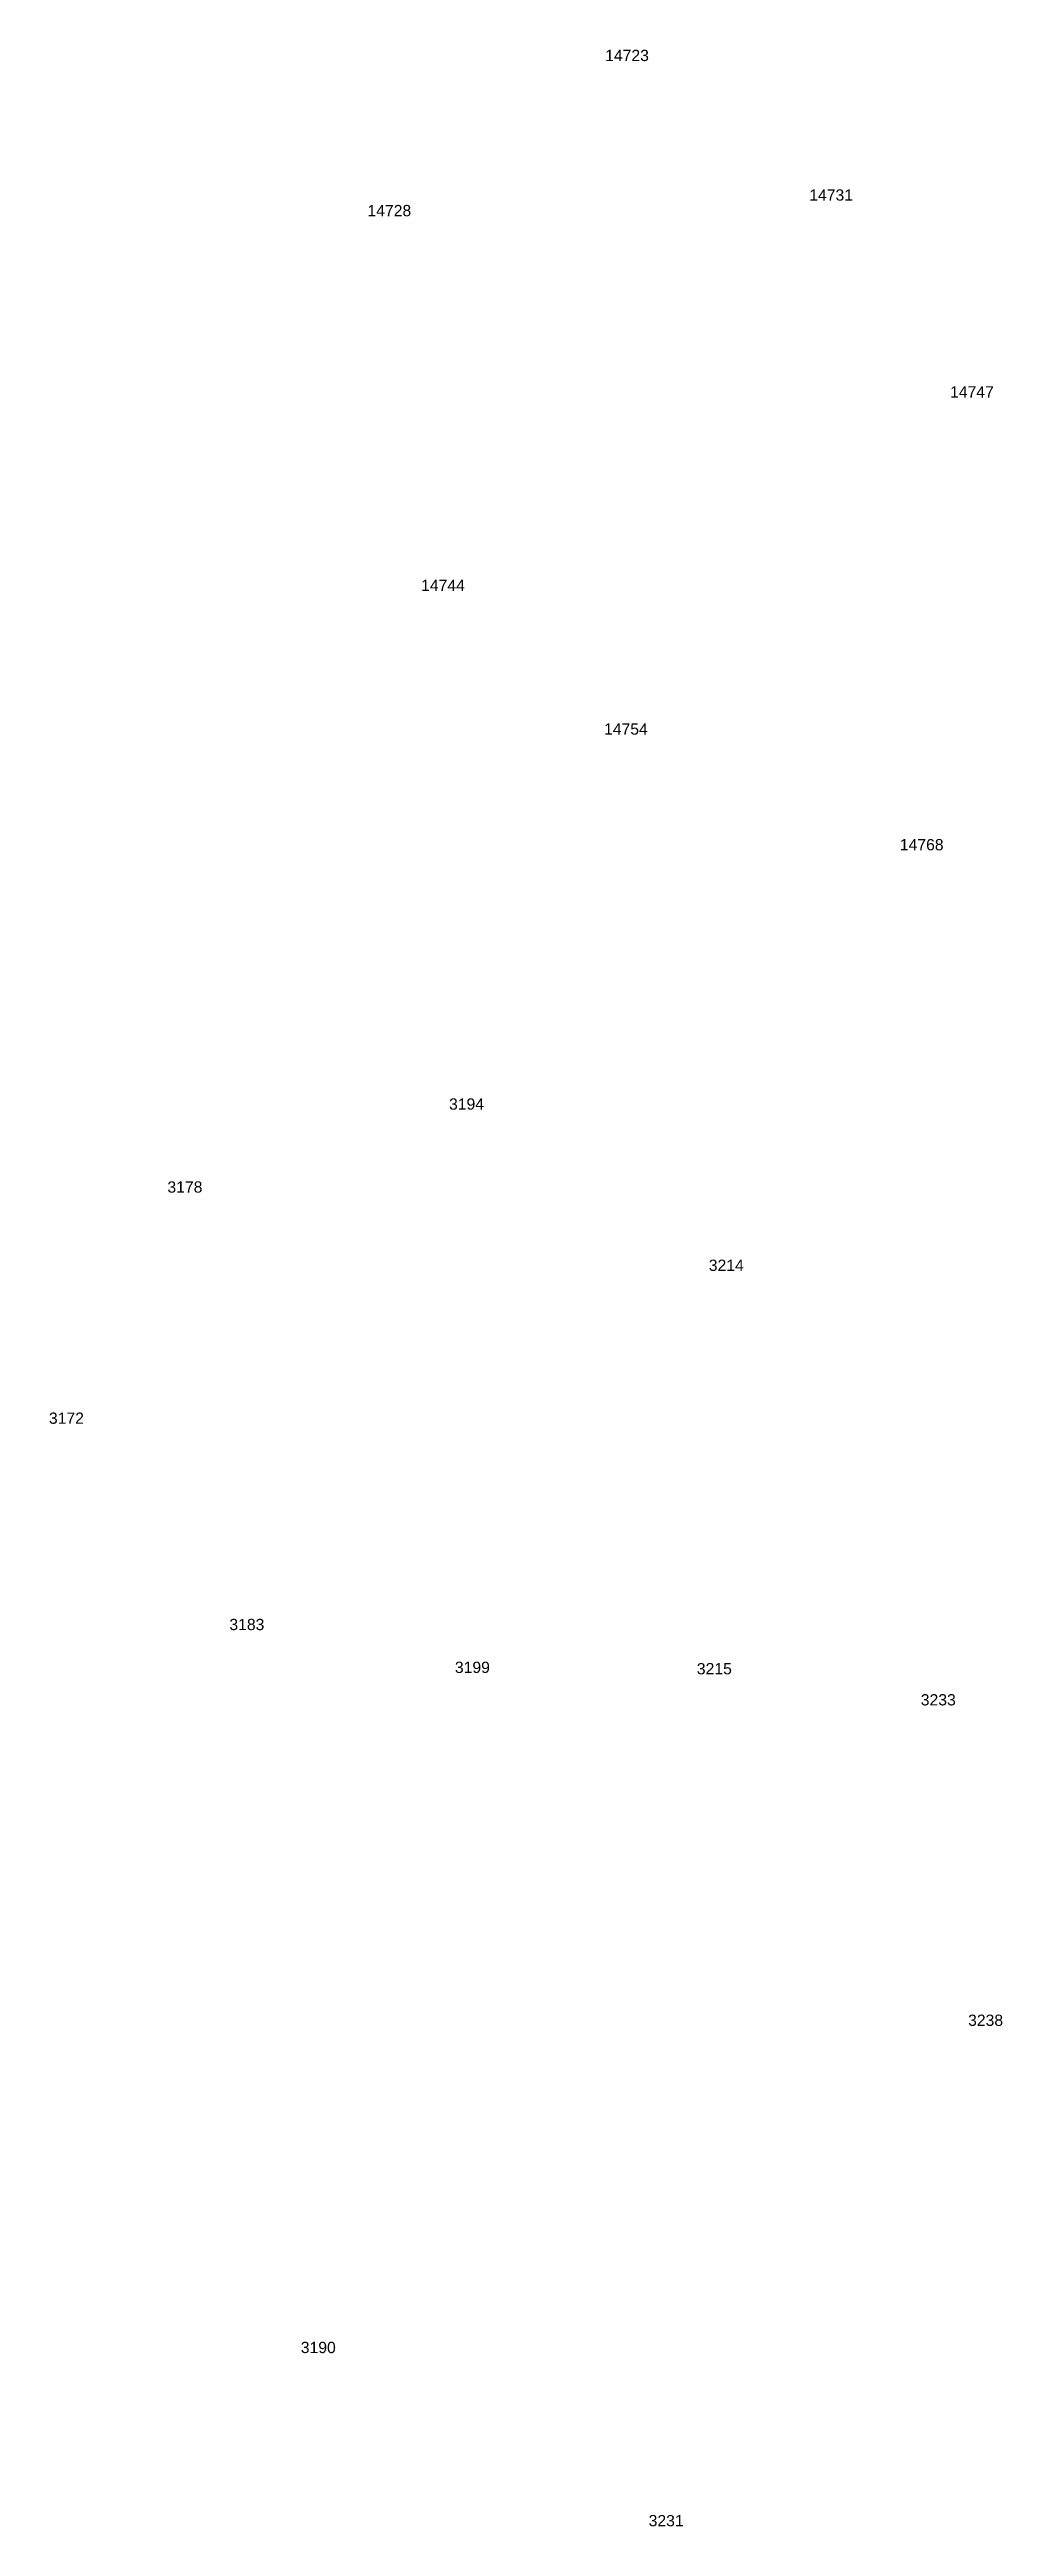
# Model space of a CAD drawing. Header units: feet. Extents: x 865220 to 2781189, y -2240498 to 970979.
# Drawn here: x 2765901 to 2766324, y 960294 to 961392 of the extents above; entities that cross this region are included whole.
import ezdxf

# ---------------------------------------------------------------- set-up
doc = ezdxf.new("R2010")
doc.units = ezdxf.units.FT
doc.header["$LTSCALE"] = 0.015
doc.header["$MEASUREMENT"] = 0
doc.layers.add('NOTES', color=7, linetype='Continuous')
doc.layers.add('Scott County Addresses', color=7, linetype='Continuous')
doc.styles.add('Dimensions 100', font='arial.ttf')

# ---------------------------------------------------------------- blocks, each defined once
blk = doc.blocks.new('ACMAP_ANN_TEMPLATE_Scott County Address')
at = {"layer": 'Scott County Addresses', "style": 'Dimensions 100'}
blk.add_attdef('ScottCountyAddress', (0, 0), '', height=50, dxfattribs=at)

msp = doc.modelspace()

# ---------------------------------------------------------------- hatches: boundary and pattern name
at = {"layer": 'NOTES', "lineweight": 5, "ltscale": 50}
h = msp.add_hatch(dxfattribs=at)
h.set_pattern_fill('ANSI31', color=1, scale=200)
h.set_pattern_definition([(45, (-77373.197, -38338.257), (-17.67766953, 17.67766953), [])])
edge = h.paths.add_edge_path()
edge.add_arc((-36684104.4, 974184.5), 39453460.3, 359.97783818, 359.97815546)
edge.add_line((2769353.1, 959142.5), (2769353.1, 959142.5))
edge.add_line((2769353.1, 959142.5), (2769353.2, 959362.5))
edge.add_line((2769353.2, 959362.5), (2770280.2, 959367.3))
edge.add_line((2770280.2, 959367.3), (2770301.1, 958927.5))
edge.add_line((2770301.1, 958927.5), (2770012.9, 958926))
edge.add_line((2770012.9, 958926), (2769897.9, 958925.4))
edge.add_line((2769897.9, 958925.4), (2769552.9, 958923.9))
edge.add_line((2769552.9, 958923.9), (2769353, 958924.1))

# ---------------------------------------------------------------- block references
at = {"layer": 'Scott County Addresses', "lineweight": 5, "xscale": 0.1, "yscale": 0.1, "zscale": 0.1}
for p, values in [((2766147.5, 961386.8), {'ScottCountyAddress': '14723'}), ((2766238.1, 961324.9), {'ScottCountyAddress': '14731'}), ((2766042, 961318), {'ScottCountyAddress': '14728'}), ((2766300.6, 961237.6), {'ScottCountyAddress': '14747'}), ((2766065.8, 961151.8), {'ScottCountyAddress': '14744'}), ((2766147, 961088.1), {'ScottCountyAddress': '14754'}), ((2766278.3, 961036.8), {'ScottCountyAddress': '14768'}), ((2766078.2, 960921.8), {'ScottCountyAddress': '3194'}), ((2765953.2, 960885), {'ScottCountyAddress': '3178'}), ((2766193.5, 960850.3), {'ScottCountyAddress': '3214'}), ((2765900.6, 960782.5), {'ScottCountyAddress': '3172'}), ((2765980.7, 960691), {'ScottCountyAddress': '3183'}), ((2766080.8, 960672), {'ScottCountyAddress': '3199'}), ((2766188.2, 960671.4), {'ScottCountyAddress': '3215'}), ((2766287.6, 960657.6), {'ScottCountyAddress': '3233'}), ((2766308.6, 960515.5), {'ScottCountyAddress': '3238'}), ((2766012.4, 960370.4), {'ScottCountyAddress': '3190'}), ((2766166.8, 960293.6), {'ScottCountyAddress': '3231'})]:
    msp.add_blockref('ACMAP_ANN_TEMPLATE_Scott County Address', p, dxfattribs=at).add_auto_attribs(values)

doc.saveas('drawing.dxf')
